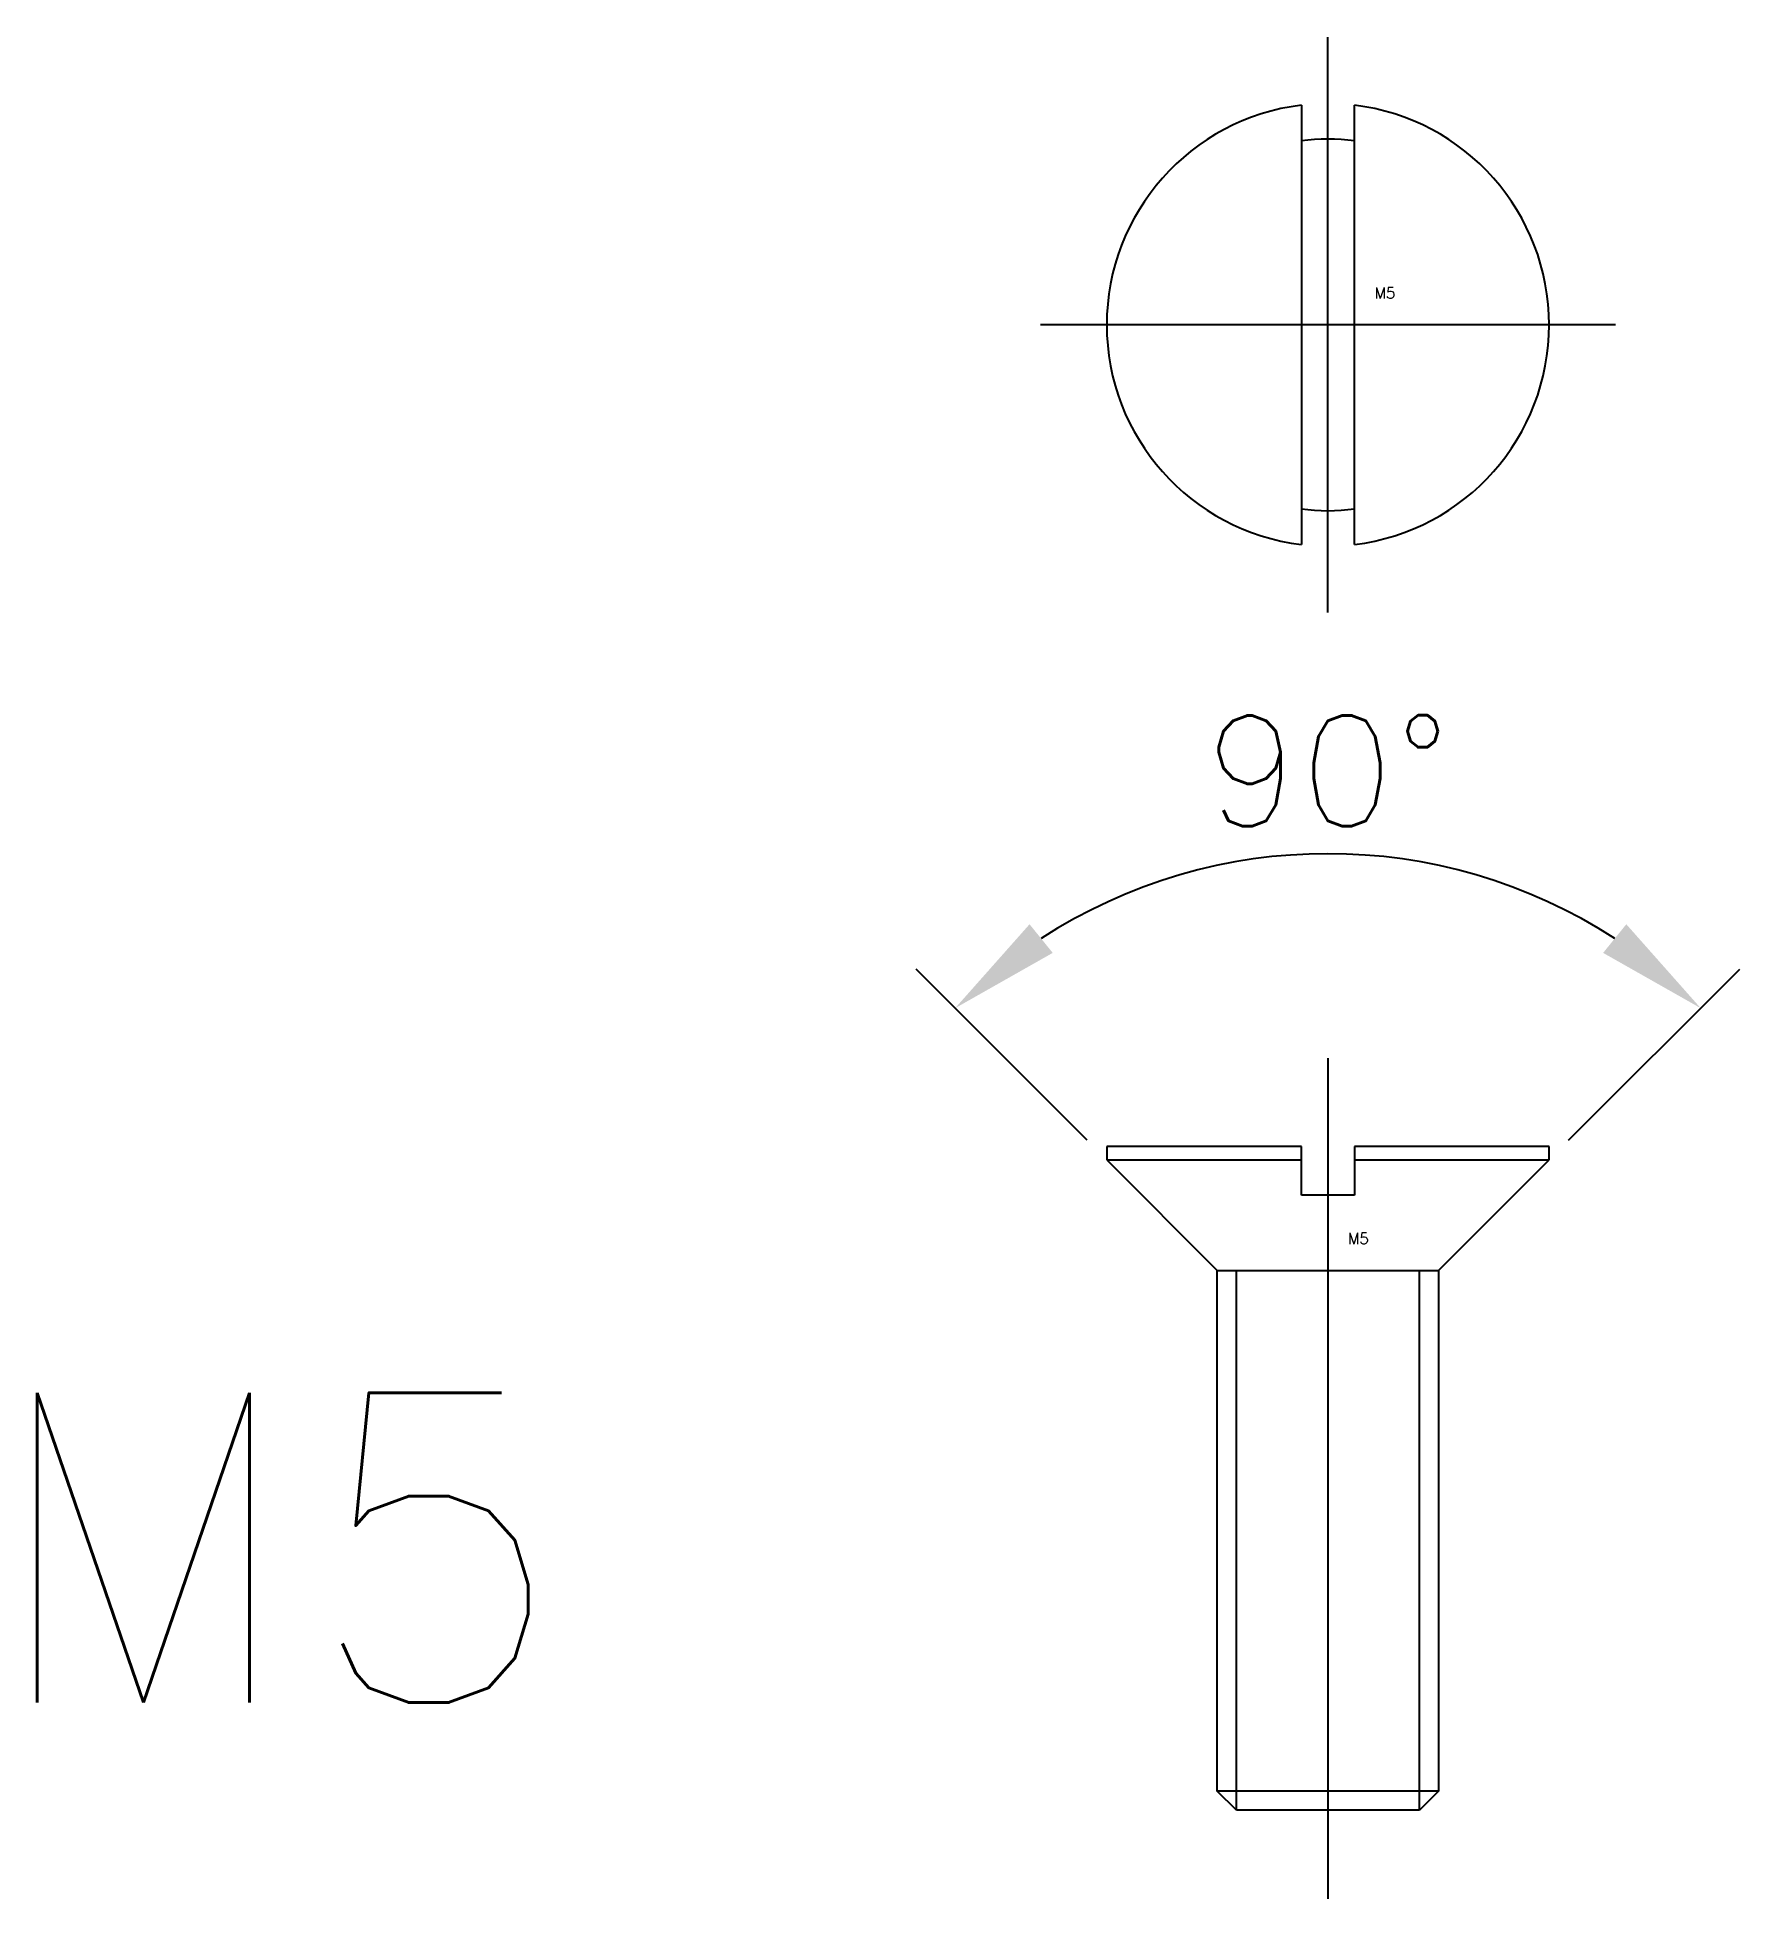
# Model space of a CAD drawing. Header units: millimetres. Extents: x 5524 to 5634, y 5721 to 5763.
# Drawn here: x 5523.89 to 5562.38, y 5720.52 to 5762.59 of the extents above; entities that cross this region are included whole.
import ezdxf

# ---------------------------------------------------------------- set-up
doc = ezdxf.new("R2010")
doc.units = ezdxf.units.MM
doc.linetypes.add('CENTER', pattern=[50.8, 31.75, -6.35, 6.35, -6.35])
doc.linetypes.add('HIDDEN', pattern=[9.525, 6.35, -3.175])
doc.layers.add('1', color=220, linetype='CENTER')
doc.layers.add('3', color=223, linetype='HIDDEN')
doc.styles.get("Standard").update_dxf_attribs({"font": 'romans.shx', "bigfont": 'whgtxt.shx'})
doc.dimstyles.new('ISO-25', dxfattribs={"dimtxt": 2.5, "dimasz": 2.5, "dimexe": 1.25, "dimexo": 0.625, "dimtad": 1, "dimtxsty": 'Standard', "dimcen": 2.5, "dimadec": 0, "dimazin": 0, "dimtfac": 1, "dimtmove": 0, "dimatfit": 3, "dimfxl": 1, "dimarcsym": 0})

msp = doc.modelspace()

# ---------------------------------------------------------------- texts
msp.add_text('M5', height=7).set_placement((5522.687, 5724.951))
at = {"layer": '3'}
for p in [(5554.12, 5756.681), (5553.52, 5735.312)]:
    msp.add_text('M5', height=0.25, dxfattribs=at).set_placement(p)

# ---------------------------------------------------------------- blocks, each defined once
blk = doc.blocks.new('*D70')
at = {"color": 0, "lineweight": -2, "transparency": 16777216}
for p, q in [((5547.624, 5737.658), (5543.755, 5741.527)), ((5558.508, 5737.658), (5562.377, 5741.527))]:
    blk.add_line(p, q, dxfattribs=at)
blk.add_arc((5553.066, 5732.216), 11.918, 57.0412, 122.9588, dxfattribs=at)
at = {"color": 0, "transparency": 16777216}
for points in [[(5546.845, 5741.892), (5546.321, 5742.539), (5544.639, 5740.643)], [(5559.812, 5742.539), (5559.288, 5741.892), (5561.493, 5740.643)]]:
    blk.add_solid(points, dxfattribs=at)
at = {"layer": 'Defpoints', "color": 0, "transparency": 16777216}
for p in [(5556.151, 5743.727), (5548.066, 5737.216), (5558.066, 5737.216), (5550.566, 5734.716), (5555.566, 5734.716)]:
    blk.add_point(p, dxfattribs=at)
at = {"color": 0, "transparency": 16777216, "insert": (5553.066, 5746.009), "char_height": 2.5, "attachment_point": 5}
blk.add_mtext('90°', dxfattribs=at)

# ---------------------------------------------------------------- dimensions: what is measured, and where the dimension line sits
dim = msp.add_angular_dim_2l(base=(5556.151, 5743.727), line1=((5548.066, 5737.216), (5550.566, 5734.716)), line2=((5555.566, 5734.716), (5558.066, 5737.216)), dimstyle='ISO-25')
dim.commit()
dim.dimension.update_dxf_attribs({"geometry": '*D70', "text_midpoint": (5553.066, 5744.134), "dimtype": 162})

# ---------------------------------------------------------------- linework, layer by layer
for p, q in [((5552.466, 5761.049), (5552.466, 5751.121)), ((5553.666, 5751.121), (5553.666, 5761.049)), ((5548.066, 5737.516), (5548.066, 5737.216)), ((5552.466, 5737.516), (5548.066, 5737.516)), ((5552.466, 5736.416), (5552.466, 5737.516)), ((5553.666, 5737.516), (5553.666, 5736.416)), ((5558.066, 5737.516), (5553.666, 5737.516)), ((5558.066, 5737.216), (5558.066, 5737.516)), ((5548.066, 5737.216), (5550.566, 5734.716)), ((5548.066, 5737.216), (5552.466, 5737.216)), ((5553.666, 5737.216), (5558.066, 5737.216)), ((5555.566, 5734.716), (5558.066, 5737.216)), ((5553.666, 5736.416), (5552.466, 5736.416)), ((5550.566, 5734.716), (5555.566, 5734.716)), ((5550.566, 5722.949), (5550.566, 5734.716)), ((5555.566, 5734.716), (5555.566, 5722.949)), ((5550.999, 5722.516), (5550.566, 5722.949)), ((5555.566, 5722.949), (5550.566, 5722.949)), ((5555.566, 5722.949), (5555.133, 5722.516)), ((5555.133, 5722.516), (5550.999, 5722.516))]:
    msp.add_line(p, q)
for radius, start, end in [(5, 96.8921, 263.1079), (5, 276.8921, 83.1079), (4.2, 81.7868, 98.2132), (4.2, 261.7868, 278.2132)]:
    msp.add_arc((5553.066, 5756.085), radius, start, end)
at = {"layer": '1', "ltscale": 5}
for p, q in [((5553.066, 5749.585), (5553.066, 5762.585)), ((5559.566, 5756.085), (5546.566, 5756.085)), ((5553.066, 5739.516), (5553.066, 5720.516))]:
    msp.add_line(p, q, dxfattribs=at)
at = {"layer": '1', "linetype": 'ByBlock'}
for p, q in [((5550.999, 5722.516), (5550.999, 5734.716)), ((5555.133, 5722.516), (5555.133, 5734.716))]:
    msp.add_line(p, q, dxfattribs=at)

msp.set_redraw_order([(e.dxf.handle, doc.entitydb.next_handle()) for e in msp.query("TEXT MTEXT ATTDEF DIMENSION ARC_DIMENSION")])  # texts and dimensions are drawn at this point

doc.saveas('drawing.dxf')
